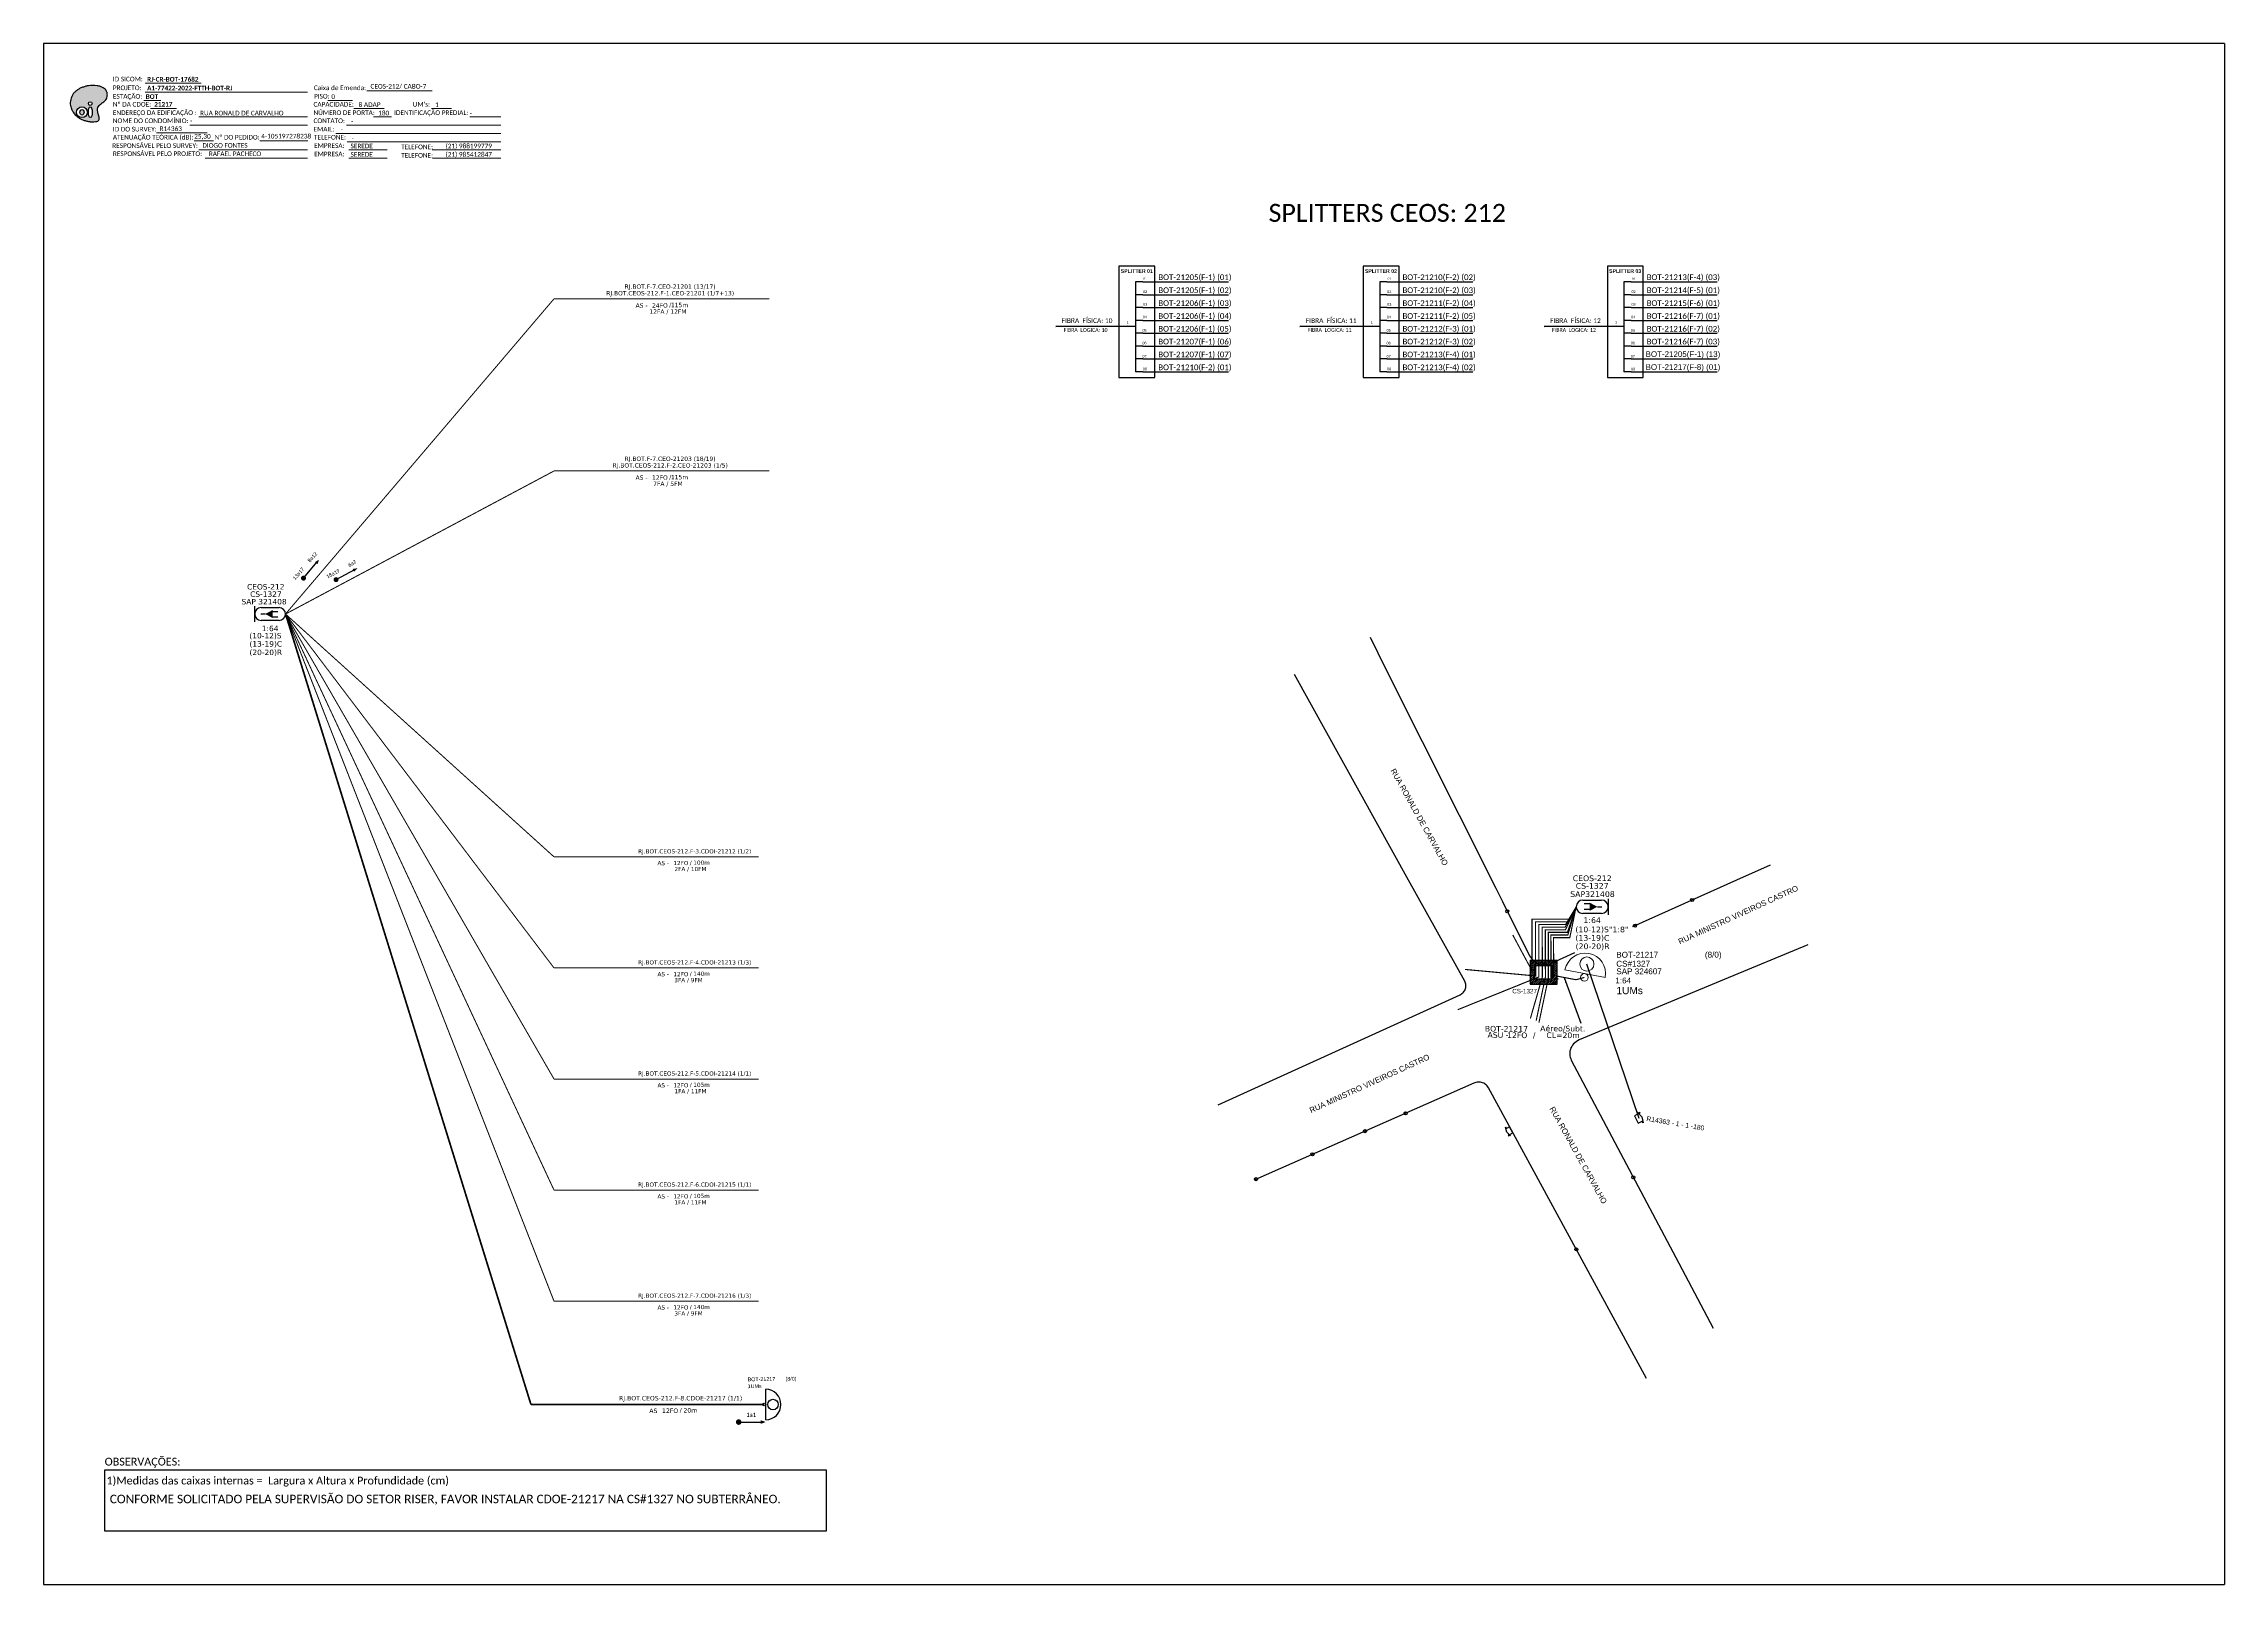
# Model space of a CAD drawing. Header units: millimetres. Extents: x 7212 to 8053, y -1054 to -460.
import ezdxf
from ezdxf.enums import TextEntityAlignment as Align

# ---------------------------------------------------------------- set-up
doc = ezdxf.new("R2010")
doc.units = ezdxf.units.MM
for name, color, linetype in [('10.0-Cartográfico', 252, 'Continuous'), ('10.1-Caixas Subterrâneas', 5, 'Continuous'), ('20.4-CEOS', 1, 'Continuous'), ('CABO OPTICO EXISTENTE', 5, 'Continuous'), ('CAP a instalar', 1, 'Continuous'), ('CDO_POSTE', 1, 'Continuous'), ('label_cabos', 7, 'Continuous'), ('Legenda', 1, 'Continuous'), ('Segmento de Logradouro Texto', 238, 'Continuous'), ('SETA', 7, 'Continuous'), ('surveys', 7, 'Continuous'), ('surveys legendas', 7, 'Continuous')]:
    doc.layers.add(name, color=color, linetype=linetype)
for name, color, linetype, lineweight in [("20.0-LEGENDA DOS CDO'S", 1, 'Continuous', 0), ('20.2-CDO_POSTE', 1, 'Continuous', 5), ('40.1-ETIQUETAS', 1, 'Continuous', 20)]:
    doc.layers.add(name, color=color, linetype=linetype, lineweight=lineweight)
doc.layers.add('EXTRA', color=50, linetype='Continuous', plot=False)
doc.styles.add('ARIAL', font='arial.ttf')
doc.styles.add('DIGICADE', font='arial.ttf')
doc.styles.add('MtXpl_Calibri', font='calibri.ttf')
doc.styles.add('siredit', font='verdana.ttf')
doc.styles.add('WMF-Calibri0', font='calibri.ttf')
doc.styles.add('WMF-Calibri1', font='calibrib.ttf')
doc.linetypes.add('FENCELINE1', pattern='A,0.25,-0.1,[133,ltypeshp.shx,S=0.1,R=0,X=-0.1,Y=0],-0.1,1', length=1.45)
doc.dimstyles.new('CC', dxfattribs={"dimtxt": 1, "dimasz": 2, "dimexe": 0.18, "dimexo": 0.0625, "dimgap": 0.09, "dimtad": 0, "dimdec": 0, "dimrnd": 1, "dimzin": 0, "dimdsep": 46, "dimtxsty": 'siredit', "dimblk": 'NONE', "dimcen": 0, "dimse1": 1, "dimse2": 1, "dimsd1": 1, "dimsd2": 1, "dimclrt": 7, "dimadec": 0, "dimazin": 0, "dimtfac": 1, "dimtdec": 0, "dimtofl": 0, "dimtmove": 0, "dimatfit": 3, "dimfxl": 0, "dimtolj": 1, "dimtzin": 0, "dimarcsym": 0})

# ---------------------------------------------------------------- blocks, each defined once
blk = doc.blocks.new('ETIQUETA_RS5F')
at = {"layer": '40.1-ETIQUETAS', "color": 0, "style": 'siredit'}
blk.add_text('/', height=1.5, dxfattribs=at).set_placement((1.55, -1.95), align=Align.MIDDLE_RIGHT)
for tag, p in [('ETIQUETA_R_SECUNDARIA', (1.18, 2.1)), ('ETIQUETA_R_PRIMARIA', (1.18, 4.1)), ('F_ATIVAS/F_MORTAS', (1.11, -4.24))]:
    blk.add_attdef(tag, text='', height=1.5, dxfattribs=at).set_placement(p, align=Align.MIDDLE_CENTER)
for tag, p in [('TIPO_CABO', (-6.62, -2.12)), ('CAP_CABO', (0.37, -2.09))]:
    blk.add_attdef(tag, text='', height=1.5, dxfattribs=at).set_placement(p, align=Align.MIDDLE_RIGHT)
for tag, p in [('FUSÃO_1', (0.82, -8.39)), ('FUSÃO_2', (0.82, -10.6)), ('FUSÃO_3', (0.82, -12.93)), ('FUSÃO_4', (0.82, -15.14)), ('FUSÃO_5', (0.82, -17.16))]:
    blk.add_attdef(tag, text='', height=1.5, dxfattribs=at).set_placement(p, align=Align.CENTER)
blk.add_attdef('METROS', text='', height=1.5, dxfattribs=at).set_placement((2.11, -1.95), align=Align.MIDDLE_LEFT)
blk = doc.blocks.new('CEOS_RP_CT_DRT')
at = {"layer": '20.4-CEOS', "color": 0}
for p, q in [((-4.54, 1.19), (-1.19, 1.19)), ((-1.19, -1.19), (-4.54, -1.19))]:
    blk.add_line(p, q, dxfattribs=at)
for points in [[(-5.73, -1.43), (-5.73, 1.44)], [(-3.79, 0), (-4.59, 0)], [(-2.47, 0.48), (-1.45, 0.48)], [(-2.47, -0.52), (-1.45, -0.52)]]:
    blk.add_lwpolyline(points, dxfattribs=at)
blk.add_lwpolyline([(-3.79, 0, 0, 1.47, 0), (-2.41, 0, 1.47, 1.47, 0)], format="xyseb", dxfattribs=at)
for centre, start, end in [((-4.54, 0), 90, 270), ((-1.19, 0), 270, 90)]:
    blk.add_arc(centre, 1.19, start, end, dxfattribs=at)
at = {"layer": '20.4-CEOS', "color": 7, "style": 'siredit'}
for tag, p in [('Nº_DA_CEOS', (-2.86, 5.6)), ('LOCAL', (-2.86, 4.24)), ('SAP', (-2.86, 2.78)), ('RACIO_SPLITAGEM', (-2.86, -1.88)), ('FIBRAS_SPLITTER', (-2.86, -3.58)), ('RESERVA_FINAIS', (-2.86, -6.39)), ('FIBRAS_TOP_C', (-2.86, -5.08))]:
    blk.add_attdef(tag, text='', height=1.01, dxfattribs=at).set_placement(p, align=Align.TOP_CENTER)
blk = doc.blocks.new('DV')
at = {"linetype": 'Continuous'}
blk.add_circle((0, 0), 0.00000275, dxfattribs=at)
blk = doc.blocks.new('SURVEY_SURVEY')
for p, q in [((0, 0.0000127), (-0.0000126, 0.000009)), ((-0.0000126, 0.000009), (-0.0000086, 0.000009)), ((-0.0000086, 0), (-0.0000086, 0.000009)), ((0.0000086, 0), (-0.0000086, 0)), ((0, 0.0000127), (0.0000126, 0.000009)), ((0.0000084, 0.0000132), (0.0000098, 0.0000132)), ((0.0000084, 0.0000103), (0.0000084, 0.0000132)), ((0.0000126, 0.000009), (0.0000086, 0.000009)), ((0.0000086, 0.000009), (0.0000086, 0)), ((0.0000098, 0.0000132), (0.0000098, 0.0000099))]:
    blk.add_line(p, q)
blk = doc.blocks.new('*X7')
at = {"color": 0, "linetype": 'Continuous'}
for p, q in [((-1.25, 0.34099), (-0.49099, 1.1)), ((-1.25, 0.517767), (-0.667767, 1.1)), ((-1.25, 0.694544), (-0.844544, 1.1)), ((-1.25, 0.87132), (-1.02132, 1.1)), ((-1.25, 1.048097), (-1.198097, 1.1)), ((-1.25, 0.164214), (-0.8035, 0.610714)), ((-1.25, -0.012563), (-0.8035, 0.433937)), ((-1.25, -0.18934), (-0.8035, 0.25716)), ((-1.25, -0.366117), (-0.8035, 0.080383)), ((-0.789214, 0.625), (-0.314214, 1.1)), ((-0.612437, 0.625), (-0.137437, 1.1)), ((-0.43566, 0.625), (0.03934, 1.1)), ((-0.258883, 0.625), (0.216117, 1.1)), ((-0.082107, 0.625), (0.392893, 1.1)), ((0.09467, 0.625), (0.56967, 1.1)), ((0.271447, 0.625), (0.746447, 1.1)), ((0.448223, 0.625), (0.923223, 1.1)), ((0.625, 0.625), (1.1, 1.1)), ((0.801777, 0.625), (1.25, 1.073223)), ((0.8035, 0.449947), (1.25, 0.896447)), ((0.8035, 0.27317), (1.25, 0.71967)), ((0.8035, 0.096393), (1.25, 0.542893)), ((0.8035, -0.080383), (1.25, 0.366117)), ((0.8035, -0.25716), (1.25, 0.18934)), ((0.8035, -0.433937), (1.25, 0.012563)), ((-1.25, -0.542893), (-0.8035, -0.096393)), ((-1.25, -0.71967), (-0.8035, -0.27317)), ((-1.25, -0.896447), (-0.8035, -0.449947)), ((-1.25, -1.073223), (-0.801777, -0.625)), ((-1.1, -1.1), (-0.625, -0.625)), ((-0.923223, -1.1), (-0.448223, -0.625)), ((-0.746447, -1.1), (-0.271447, -0.625)), ((-0.56967, -1.1), (-0.09467, -0.625)), ((-0.392893, -1.1), (0.082107, -0.625)), ((-0.216117, -1.1), (0.258883, -0.625)), ((-0.03934, -1.1), (0.43566, -0.625)), ((0.137437, -1.1), (0.612437, -0.625)), ((0.314214, -1.1), (0.789214, -0.625)), ((0.49099, -1.1), (1.25, -0.34099)), ((0.667767, -1.1), (1.25, -0.517767)), ((0.8035, -0.610714), (1.25, -0.164214)), ((0.844544, -1.1), (1.25, -0.694544)), ((1.02132, -1.1), (1.25, -0.87132)), ((1.198097, -1.1), (1.25, -1.048097))]:
    blk.add_line(p, q, dxfattribs=at)
blk = doc.blocks.new('MANHOLE_MQ')
at = {"color": 0, "linetype": 'Continuous'}
for p, q in [((0.0000062, 0.0000057), (-0.0000063, 0.0000057)), ((-0.0000063, 0.0000057), (-0.0000063, -0.0000053)), ((-0.000004, 0.0000033), (0.000004, 0.0000033)), ((-0.000004, -0.0000029), (-0.000004, 0.0000033)), ((0.000004, 0.0000033), (0.000004, -0.0000029)), ((0.0000062, -0.0000053), (0.0000062, 0.0000057)), ((-0.0000063, -0.0000053), (0.0000062, -0.0000053)), ((0.000004, -0.0000029), (-0.000004, -0.0000029)), ((0.000004, -0.0000029), (0.000004, -0.0000029))]:
    blk.add_line(p, q, dxfattribs=at)
at = {"color": 0, "linetype": 'Continuous', "xscale": 5e-06, "yscale": 5e-06, "zscale": 1e-05}
blk.add_blockref('*X7', (0, 0.0000002), dxfattribs=at)
blk = doc.blocks.new('LEGENDA DOS CABOS')
at = {"layer": 'EXTRA', "style": 'siredit'}
for tag, p in [('ID', (4.6, 0.97)), ('XX', (9.03, 0.97))]:
    blk.add_attdef(tag, text='', height=0.48, rotation=359.69, dxfattribs=at).set_placement(p, align=Align.MIDDLE_CENTER)
at = {"layer": 'Legenda', "color": 7, "style": 'siredit'}
for tag, p in [('TIPO_CABO', (1.31, 0)), ('CABO', (4.69, -0.05)), ('/', (6.81, -0.05)), ('METROS', (10.03, -0.05))]:
    blk.add_attdef(tag, text='', height=0.8, rotation=359.69, dxfattribs=at).set_placement(p, align=Align.MIDDLE_CENTER)
blk = doc.blocks.new('_None')
blk = doc.blocks.new('*U13')
at = {"layer": '20.4-CEOS', "color": 7, "style": 'siredit'}
for tag, p in [('FIBRAS_SPLITTER', (0, 0)), ('FIBRAS_TOP_C', (0, -4.13)), ('RESERVA_FINAIS', (0, -5.46))]:
    blk.add_attdef(tag, p, '', height=1.01, dxfattribs=at)
for tag, p, flags in [('ID_ATIVIDADE', (0, -6.77), 3), ('FATOR', (0, -8.09), 1), ('QTDE', (0, -9.4), 1), ('FID', (0, -10.71), 1)]:
    blk.add_attdef(tag, p, '', height=1.01, dxfattribs=dict(at, flags=flags))
blk = doc.blocks.new('*U8')
at = {"color": 0}
blk.add_line((2.14, -0.58), (-2.1, -0.68), dxfattribs=at)
for centre, radius in [((0, 0.38), 0.733), ((0.03, -1.03), 0.393)]:
    blk.add_circle(centre, radius, dxfattribs=at)
blk.add_arc((0.02, -0.63), 2.12, 1.3782, 181.3782, dxfattribs=at)
blk = doc.blocks.new('Inst CDOE-16 CAIXA DIST OPT CDOE 48F_16D C_SPL_2_1_8')
at = {"layer": "20.0-LEGENDA DOS CDO'S", "color": 0, "style": 'ARIAL'}
for tag, p, height in [('FID', (0.12, 5.25), 0.8), ('SAP', (0.12, 2.96), 0.8), ('CORDOALHA', (0.12, 4.02), 0.8), ('1:XX', (-0.01, 1.7), 0.8), ('UMS', (0.14, 0.22), 1)]:
    blk.add_attdef(tag, p, '', height=height, rotation=0.118, dxfattribs=at)
at = {"layer": "20.0-LEGENDA DOS CDO'S", "color": 0}
for tag, p, style, flags in [('ID_ATIVIDADE', (0.12, 6.47), 'ARIAL', 3), ('FATOR', (7.92, 6.47), 'ARIAL', 1), ('QTDE', (0.1, -1.17), 'DIGICADE', 3)]:
    blk.add_attdef(tag, p, '', height=0.8, rotation=0.118, dxfattribs=dict(at, style=style, flags=flags))
at = {"layer": "20.0-LEGENDA DOS CDO'S", "color": 0, "style": 'ARIAL'}
blk.add_attdef('FIBRAS_UTILIZADAS', text='', height=0.8, rotation=0.118, dxfattribs=at).set_placement((13.48, 5.26), align=Align.CENTER)
blk = doc.blocks.new('OI')
h = blk.add_hatch(color=40)
edge = h.paths.add_edge_path()
edge.add_spline(control_points=[(4.35, -0.67), (3.92, -0.99), (3.26, -1.5), (2.81, -2.59), (2.9, -3.5), (3.06, -4.27), (3.31, -4.85), (3.37, -5.39), (3.4, -5.88), (3.2, -6.4), (2.54, -6.61), (1.65, -6.63), (0.55, -6.67), (-0.56, -6.42), (-1.61, -6.14), (-2.77, -5.61), (-3.92, -4.77), (-4.89, -3.7), (-5.34, -2.65), (-5.6, -1.94), (-5.85, -0.96), (-5.71, 0.47), (-5.1, 2.02), (-4.14, 3.02), (-3.3, 3.61), (-2.37, 4.16), (-1.36, 4.44), (-0.56, 4.7), (0.79, 4.85), (2.24, 4.97), (3.79, 4.57), (4.67, 4.21), (5.44, 3.65), (5.76, 2.99), (6.03, 2.21), (6.01, 1.46), (5.72, 0.64), (5.31, 0.08), (4.88, -0.38), (4.51, -0.55), (4.35, -0.67)], knot_values=[0, 0, 0, 0, 1.60434, 2.417191, 3.427595, 4.282808, 4.776746, 5.304182, 5.888771, 6.258406, 6.858137, 7.79129, 8.986195, 10.124242, 11.187857, 12.242908, 13.953784, 15.414161, 16.515391, 17.349188, 17.675853, 19.552021, 21.515531, 22.568638, 23.63245, 24.621084, 25.782718, 26.745347, 27.142653, 29.870543, 31.004649, 31.921532, 32.709589, 33.801391, 34.042471, 35.192333, 35.971461, 36.628871, 37.254359, 37.836911, 37.836911, 37.836911, 37.836911], degree=3, periodic=0)
h.paths.add_polyline_path([(1.13, -0.87, -1), (-0.04, -0.87, -1)], flags=16)
edge = h.paths.add_edge_path(flags=16)
edge.add_ellipse((0.56, -3.59), major_axis=(-0.02, 1.71), ratio=0.361305, start_angle=0, end_angle=360)
h.paths.add_polyline_path([(-0.36, -3.62, -1), (-3.8, -3.62, -1)], flags=16)
edge = h.paths.add_edge_path(flags=0)
edge.add_ellipse((-2.08, -3.62), major_axis=(0, 0.885), ratio=0.758294, start_angle=0, end_angle=360)
at = {"color": 40}
for centre, radius in [((-2.08, -3.62), 1.72), ((0.54, -0.87), 0.587)]:
    blk.add_circle(centre, radius, dxfattribs=at)
blk.add_ellipse((-2.08, -3.62), major_axis=(0, 0.885), ratio=0.758294, start_param=-3.141592653589792, end_param=3.141592653589792, dxfattribs=at)
blk.add_ellipse((0.56, -3.59), major_axis=(-0.02, 1.71), ratio=0.361305, dxfattribs=at)
at = {"color": 40, "start_tangent": (-0.800898, -0.598801), "end_tangent": (-0.800898, -0.598801)}
blk.add_spline([(4.35, -0.67), (3.2, -1.78), (2.9, -2.54), (2.92, -3.55), (3.12, -4.38), (3.28, -4.85), (3.37, -5.37), (3.35, -5.95), (3.2, -6.29), (2.66, -6.55), (1.73, -6.63), (0.54, -6.62), (-0.58, -6.41), (-1.6, -6.11), (-2.56, -5.67), (-3.95, -4.67), (-4.89, -3.56), (-5.37, -2.56), (-5.64, -1.78), (-5.72, -1.46), (-5.63, 0.42), (-4.84, 2.22), (-4.13, 2.99), (-3.27, 3.62), (-2.4, 4.09), (-1.3, 4.47), (-0.37, 4.72), (0.02, 4.77), (2.75, 4.8), (3.85, 4.53), (4.69, 4.16), (5.31, 3.68), (5.85, 2.73), (5.93, 2.5), (5.94, 1.35), (5.67, 0.62), (5.29, 0.08), (4.84, -0.36), (4.35, -0.67)], degree=3, dxfattribs=at)

msp = doc.modelspace()

# ---------------------------------------------------------------- linework, layer by layer
for p, q in [((8052.69, -459.86), (7211.69, -459.86)), ((7211.69, -459.86), (7211.69, -1053.86)), ((7211.69, -1053.86), (8052.69, -1053.86))]:
    msp.add_line(p, q)
at = {"color": 0, "linetype": 'Continuous'}
for p, q in [((7632.77, -551.63), (7632.77, -586.38)), ((7635.59, -551.63), (7632.77, -551.63)), ((7635.59, -551.63), (7668.68, -551.64)), ((7726.94, -551.63), (7726.94, -586.38)), ((7729.76, -551.63), (7726.94, -551.63)), ((7729.76, -551.63), (7762.86, -551.64)), ((7821.11, -551.63), (7821.11, -586.38)), ((7823.93, -551.63), (7821.11, -551.63)), ((7823.93, -551.63), (7857.03, -551.64)), ((7635.59, -556.66), (7632.77, -556.66)), ((7635.59, -561.61), (7632.77, -561.61)), ((7635.59, -556.66), (7668.68, -556.67)), ((7635.59, -561.61), (7668.68, -561.62)), ((7729.76, -556.66), (7726.94, -556.66)), ((7729.76, -561.61), (7726.94, -561.61)), ((7729.76, -556.66), (7762.86, -556.67)), ((7729.76, -561.61), (7762.86, -561.62)), ((7823.93, -556.66), (7821.11, -556.66)), ((7823.93, -561.61), (7821.11, -561.61)), ((7823.93, -556.66), (7857.03, -556.67)), ((7823.93, -561.61), (7857.03, -561.62)), ((7629.85, -568.78), (7632.76, -568.78)), ((7635.59, -566.59), (7632.77, -566.59)), ((7635.59, -571.52), (7632.77, -571.52)), ((7635.59, -566.59), (7668.68, -566.6)), ((7635.59, -571.51), (7668.68, -571.52)), ((7724.02, -568.78), (7726.93, -568.78)), ((7729.76, -566.59), (7726.94, -566.59)), ((7729.76, -571.52), (7726.94, -571.52)), ((7729.76, -566.59), (7762.86, -566.6)), ((7729.76, -571.51), (7762.86, -571.52)), ((7818.2, -568.78), (7821.1, -568.78)), ((7823.93, -566.59), (7821.11, -566.59)), ((7823.93, -571.52), (7821.11, -571.52)), ((7823.93, -566.59), (7857.03, -566.6)), ((7823.93, -571.51), (7857.03, -571.52)), ((7635.59, -576.45), (7632.77, -576.45)), ((7635.59, -576.45), (7668.68, -576.46)), ((7729.76, -576.45), (7726.94, -576.45)), ((7729.76, -576.45), (7762.86, -576.46)), ((7823.93, -576.45), (7821.11, -576.45)), ((7823.93, -576.45), (7857.03, -576.46)), ((7635.59, -581.41), (7632.77, -581.41)), ((7635.59, -586.38), (7632.77, -586.38)), ((7635.59, -581.41), (7668.68, -581.42)), ((7635.59, -586.38), (7668.68, -586.39)), ((7729.76, -581.41), (7726.94, -581.41)), ((7729.76, -586.38), (7726.94, -586.38)), ((7729.76, -581.41), (7762.86, -581.42)), ((7729.76, -586.38), (7762.86, -586.39)), ((7823.93, -581.41), (7821.11, -581.41)), ((7823.93, -586.38), (7821.11, -586.38)), ((7823.93, -581.41), (7857.03, -581.42)), ((7823.93, -586.38), (7857.03, -586.39))]:
    msp.add_line(p, q, dxfattribs=at)
at = {"color": 0, "linetype": 'Continuous', "lineweight": 60}
for p, q in [((7629.85, -568.78), (7602.02, -568.86)), ((7724.02, -568.78), (7696.2, -568.86)), ((7818.2, -568.78), (7790.37, -568.86))]:
    msp.add_line(p, q, dxfattribs=at)
msp.add_lwpolyline([(8052.69, -459.86), (8052.69, -1053.86)])
at = {"color": 7, "lineweight": 0}
for points in [[(7250.8, -475.16), (7272.51, -475.16)], [(7250.8, -478.54), (7313.52, -478.54)], [(7336.36, -478.05), (7361.49, -478.05)], [(7250.29, -481.82), (7256.84, -481.82)], [(7252.95, -484.89), (7262.92, -484.89)], [(7321.32, -481.77), (7330.8, -481.77)], [(7331.36, -484.89), (7342.98, -484.89)], [(7361.31, -484.89), (7368.97, -484.89)], [(7255.27, -494.3), (7274.83, -494.3)], [(7268.11, -491.24), (7313.52, -491.24)], [(7271.52, -488.12), (7313.52, -488.12)], [(7324.44, -494.47), (7388.06, -494.47)], [(7328.48, -491.24), (7388.06, -491.24)], [(7338.95, -488.12), (7345.89, -488.12)], [(7376.12, -488.12), (7388.03, -488.12)], [(7269.8, -497.27), (7277.23, -497.27)], [(7271.52, -500.82), (7313.52, -500.82)], [(7274.01, -504.06), (7313.52, -504.06)], [(7295.11, -497.27), (7313.54, -497.27)], [(7328.73, -497.71), (7388.06, -497.71)], [(7329.34, -500.82), (7344.13, -500.82)], [(7329.34, -504.06), (7344.13, -504.06)], [(7361.58, -500.82), (7388.06, -500.82)], [(7361.61, -504.06), (7388.06, -504.06)]]:
    msp.add_lwpolyline(points, dxfattribs=at)
at = {"color": 0}
for points in [[(7626.4, -588.6), (7640.22, -588.6), (7640.22, -545.68), (7626.4, -545.68)], [(7720.57, -588.6), (7734.39, -588.6), (7734.39, -545.68), (7720.57, -545.68)], [(7814.74, -588.6), (7828.56, -588.6), (7828.56, -545.68), (7814.74, -545.68)], [(7235.26, -1009.66), (7513.51, -1009.66), (7513.51, -1033.36), (7235.26, -1033.36)]]:
    msp.add_lwpolyline(points, close=True, dxfattribs=at)
at = {"const_width": 0.959}
for points in [[(7311.59, -666.3, 1), (7312.21, -665.57, 1)], [(7324.05, -666.73, 1), (7324.89, -666.28, 1)]]:
    msp.add_lwpolyline(points, format="xyb", close=True, dxfattribs=at)
at = {"color": 4}
msp.add_lwpolyline([(7826.96, -874.2), (7806.85, -814.71)], dxfattribs=at)
at = {"color": 0, "const_width": 1.07}
msp.add_lwpolyline([(7479.21, -991.29, 1), (7480.28, -991.29, 1)], format="xyb", close=True, dxfattribs=at)
at = {"layer": '10.0-Cartográfico'}
for points in [[(7723.23, -688.72), (7729.18, -700.75), (7771.68, -785.46)], [(7738.1, -782.32), (7694.15, -703.09)], [(7864.71, -782.24), (7877.66, -776.42)], [(7664.62, -868.94), (7757.92, -826.58), (7758.31, -826.36), (7758.67, -826.12), (7758.98, -825.84), (7759.27, -825.55), (7759.54, -825.21), (7759.75, -824.86), (7759.93, -824.49), (7760.07, -824.09), (7760.15, -823.7), (7760.21, -823.29), (7760.2, -822.88), (7760.16, -822.47), (7760.07, -822.09), (7759.92, -821.7), (7759.74, -821.33), (7738.1, -782.32)], [(7771.68, -785.46), (7774.26, -790.62), (7784.74, -811.54), (7785.04, -812.07), (7785.43, -812.59), (7785.83, -813.05), (7786.32, -813.47), (7786.84, -813.86), (7787.41, -814.18), (7788, -814.45), (7788.62, -814.66), (7789.25, -814.81), (7789.9, -814.9), (7790.58, -814.93), (7791.23, -814.88), (7791.88, -814.78), (7792.51, -814.61), (7793.22, -814.33), (7802.23, -810.29)], [(7824.52, -800.28), (7864.71, -782.24)], [(7892.01, -807.24), (7859.77, -820.7), (7803.82, -843.97), (7803.23, -844.27), (7802.69, -844.63), (7802.19, -845.03), (7801.73, -845.48), (7801.34, -845.95), (7800.99, -846.48), (7800.7, -847.03), (7800.49, -847.62), (7800.33, -848.21), (7800.26, -848.81), (7800.25, -849.44), (7800.3, -850.04), (7800.43, -850.65), (7800.61, -851.23), (7800.84, -851.73)], [(7800.84, -851.73), (7841.13, -927.89), (7855.58, -955.1)], [(7829.84, -974.51), (7768.89, -862.38), (7768.67, -862.03), (7768.41, -861.68), (7768.11, -861.39), (7767.79, -861.11), (7767.43, -860.88), (7767.05, -860.66), (7766.65, -860.49), (7766.23, -860.36), (7765.8, -860.29), (7765.36, -860.24), (7764.92, -860.24), (7764.48, -860.27), (7764.06, -860.35), (7763.64, -860.49), (7763.3, -860.61), (7678.73, -897.89)]]:
    msp.add_lwpolyline(points, dxfattribs=at)
at = {"layer": '20.4-CEOS', "color": 5}
for p, q in [((7805.29, -790.06), (7812.51, -790.06)), ((7812.51, -795.21), (7805.29, -795.21))]:
    msp.add_line(p, q, dxfattribs=at)
for points in [[(7815.08, -789.53), (7815.08, -795.74)], [(7808.04, -791.51), (7805.85, -791.51)], [(7808.04, -793.65), (7805.85, -793.65)], [(7810.89, -792.63), (7812.63, -792.63)]]:
    msp.add_lwpolyline(points, dxfattribs=at)
msp.add_lwpolyline([(7810.89, -792.63, 0, 3.18, 0), (7807.91, -792.63, 3.18, 3.18, 0)], format="xyseb", dxfattribs=at)
for centre, start, end in [((7805.29, -792.63), 90, 270), ((7812.51, -792.63), 270, 90)]:
    msp.add_arc(centre, 2.57, start, end, dxfattribs=at)
at = {"layer": 'CAP a instalar', "color": 0, "linetype": 'FENCELINE1', "ltscale": 6, "const_width": 0.384}
for points in [[(7408.54, -558.23), (7304.99, -679.75)], [(7408.54, -558.23), (7491.6, -558.23)], [(7408.54, -624.6), (7304.99, -679.76)], [(7408.54, -624.6), (7491.6, -624.6)]]:
    msp.add_lwpolyline(points, dxfattribs=at)
at = {"layer": 'CAP a instalar', "color": 1, "linetype": 'FENCELINE1', "ltscale": 7, "const_width": 0.672}
for points in [[(7304.99, -679.76), (7399.64, -984.53)], [(7399.64, -984.53), (7489.63, -984.53)]]:
    msp.add_lwpolyline(points, dxfattribs=at)
at = {"layer": 'CAP a instalar', "color": 8, "linetype": 'FENCELINE1', "ltscale": 6, "const_width": 0.384}
for points in [[(7408.54, -901.88), (7304.99, -679.76)], [(7408.54, -944.71), (7304.99, -679.76)], [(7408.54, -859.05), (7304.99, -679.76)], [(7408.54, -816.22), (7304.99, -679.76)], [(7408.54, -773.39), (7304.99, -679.76)], [(7408.54, -773.39), (7487.39, -773.39)], [(7408.54, -816.22), (7487.39, -816.22)], [(7408.54, -859.05), (7487.39, -859.05)], [(7408.54, -901.88), (7487.39, -901.88)], [(7408.54, -944.71), (7487.39, -944.71)]]:
    msp.add_lwpolyline(points, dxfattribs=at)
at = {"layer": 'CAP a instalar', "color": 8, "linetype": 'FENCELINE1', "ltscale": 5, "const_width": 0.432}
for points in [[(7802.71, -792.64), (7798.64, -799.47), (7788.32, -799.47), (7788.35, -819.67), (7757.02, -832.32)], [(7802.71, -792.64), (7799.9, -798.46), (7787.05, -798.46), (7787.08, -819.29), (7759.83, -816.78)], [(7787.29, -836.55), (7790.85, -819.72), (7790.82, -801.49), (7798.6, -801.49), (7802.71, -792.63)], [(7802.71, -792.63), (7799.33, -802.5), (7791.96, -802.5), (7791.99, -820.11), (7788.36, -837.27)], [(7795.92, -820.51), (7793.01, -819.95), (7792.98, -803.51), (7799.5, -803.51), (7802.71, -792.64)]]:
    msp.add_lwpolyline(points, dxfattribs=at)
at = {"layer": 'CAP a instalar', "color": 0, "ltscale": 5, "const_width": 0.432}
for points in [[(7778.27, -803.51), (7785.67, -817.28), (7785.67, -797.44), (7800.18, -797.44), (7802.71, -792.63)], [(7785.05, -835.7), (7789.66, -819.72), (7789.63, -800.48), (7798.46, -800.48), (7802.71, -792.64)]]:
    msp.add_lwpolyline(points, dxfattribs=at)
at = {"layer": 'CAP a instalar', "color": 1, "linetype": 'FENCELINE1', "ltscale": 5, "const_width": 0.432}
for points in [[(7802.68, -820.76), (7794.03, -819.11), (7794, -804.53), (7800.26, -804.53), (7802.71, -792.63)], [(7805.9, -819.86), (7802.68, -820.76)]]:
    msp.add_lwpolyline(points, dxfattribs=at)
at = {"layer": 'CDO_POSTE', "color": 1}
msp.add_line((7490.15, -990.4), (7490.19, -978.65), dxfattribs=at)
for centre, radius in [((7492.96, -984.53), 2.03), ((7489.63, -984.53), 0.544)]:
    msp.add_circle(centre, radius, dxfattribs=at)
msp.add_arc((7490.17, -984.53), 5.87, 269.80151, 89.80151, dxfattribs=at)
at = {"layer": 'SETA'}
for points in [[(7311.9, -665.94), (7317.24, -659.66)], [(7324.47, -666.5), (7331.75, -662.64)]]:
    msp.add_lwpolyline(points, dxfattribs=at)
at = {"layer": 'SETA', "color": 0}
msp.add_lwpolyline([(7479.74, -991.29), (7488.94, -991.29)], dxfattribs=at)
at = {"layer": 'SETA'}
for points in [[(7316.31, -659.74), (7317.94, -658.82), (7317.28, -660.57)], [(7330.86, -662.37), (7332.71, -662.11), (7331.46, -663.5)]]:
    msp.add_solid(points, dxfattribs=at)
at = {"layer": 'SETA', "color": 0}
msp.add_solid([(7488.2, -990.56), (7490.16, -991.28), (7488.2, -991.99)], dxfattribs=at)

# ---------------------------------------------------------------- block references
at = {"color": 7, "xscale": 1.213923925163967, "yscale": 1.213923925163967, "zscale": 1.213923925163967, "rotation": 0.1532896023949058}
msp.add_blockref('OI', (7229, -481.91), dxfattribs=at)
at = {"layer": '10.0-Cartográfico', "xscale": 216000, "yscale": 216000, "zscale": 216000}
for p in [(7847.44, -789.99), (7776.13, -794.35), (7825.41, -799.88), (7736.95, -872.23), (7721.3, -879.13), (7701.03, -888.06), (7679.27, -897.65), (7824.74, -896.91), (7802.78, -924.73)]:
    msp.add_blockref('DV', p, dxfattribs=at)
at = {"layer": '10.1-Caixas Subterrâneas', "color": 30, "xscale": 835796.7519476431, "yscale": 835796.7519476431, "zscale": 835796.7519476431, "rotation": 180.000000000063}
msp.add_blockref('MANHOLE_MQ', (7790.12, -817.75), dxfattribs=at)
at = {"layer": "20.0-LEGENDA DOS CDO'S", "lineweight": 0, "xscale": 2.799360000004526, "yscale": 2.799360000000974, "zscale": 2.799359999999993}
msp.add_blockref('Inst CDOE-16 CAIXA DIST OPT CDOE 48F_16D C_SPL_2_1_8', (7817.84, -826.94), dxfattribs=at).add_auto_attribs({'FID': 'BOT-21217', 'CORDOALHA': 'CS#1327', 'SAP': 'SAP 324607', '1:XX': '1:64', 'UMS': '1UMs', 'FIBRAS_UTILIZADAS': '(8/0)'})
at = {"layer": '20.2-CDO_POSTE', "xscale": -3.732480000001786, "yscale": 3.732479999999752, "zscale": 3.732479999999998, "rotation": 350.9472039419302}
msp.add_blockref('*U8', (7806.62, -816.1), dxfattribs=at)
at = {"layer": '20.4-CEOS', "color": 5}
ref = msp.add_blockref('CEOS_RP_CT_DRT', (7304.99, -679.76), dxfattribs=dict(at, xscale=2.075199165344201, yscale=2.075199165344201, zscale=2.075199165344201))
ref.add_attrib('Nº_DA_CEOS', 'CEOS-212', dxfattribs={"color": 7, "height": 2.095, "style": 'siredit'}).set_placement((7297.36, -668.2), align=Align.TOP_CENTER)
ref.add_attrib('LOCAL', 'CS-1327', dxfattribs={"color": 7, "height": 2.095, "style": 'siredit'}).set_placement((7297.42, -671.04), align=Align.TOP_CENTER)
ref.add_attrib('SAP', 'SAP 321408', dxfattribs={"color": 7, "height": 2.095, "style": 'siredit'}).set_placement((7296.73, -673.94), align=Align.TOP_CENTER)
ref.add_attrib('RACIO_SPLITAGEM', '1:64', dxfattribs={"color": 7, "height": 2.095, "style": 'siredit'}).set_placement((7299.04, -684.27), align=Align.TOP_CENTER)
ref.add_attrib('FIBRAS_SPLITTER', '(10-12)S', dxfattribs={"color": 7, "height": 2.095, "style": 'siredit'}).set_placement((7297.25, -687.05), align=Align.TOP_CENTER)
ref.add_attrib('FIBRAS_TOP_C', '(13-19)C', dxfattribs={"color": 7, "height": 2.095, "style": 'siredit'}).set_placement((7297.37, -690.22), align=Align.TOP_CENTER)
ref.add_attrib('RESERVA_FINAIS', '(20-20)R', dxfattribs={"color": 7, "height": 2.095, "style": 'siredit'}).set_placement((7297.37, -693.49), align=Align.TOP_CENTER)
at = {"layer": '20.4-CEOS', "color": 0, "lineweight": 0}
ref = msp.add_blockref('*U13', (7802.41, -802.46), dxfattribs=dict(at, xscale=2.160000000000309, yscale=2.160000000000309, zscale=2.160000000000309))
ref.add_attrib('FIBRAS_SPLITTER', '(10-12)S"1:8"', (7802.41, -802.46), dxfattribs={"color": 7, "height": 2.1809, "style": 'siredit'})
ref.add_attrib('FIBRAS_TOP_C', '(13-19)C', (7802.41, -805.71), dxfattribs={"color": 7, "height": 2.181, "style": 'siredit'})
ref.add_attrib('RESERVA_FINAIS', '(20-20)R', (7802.49, -808.96), dxfattribs={"color": 7, "height": 2.181, "style": 'siredit'})
at = {"layer": 'CAP a instalar', "color": 0, "linetype": 'FENCELINE1', "ltscale": 7}
ref = msp.add_blockref('ETIQUETA_RS5F', (7451.99, -558.43), dxfattribs=dict(at, xscale=1.119743985599825, yscale=1.119743985599825, zscale=1.119743985599825))
ref.add_attrib('ETIQUETA_R_PRIMARIA', 'RJ.BOT.F-7.CEO-21201 (13/17)', dxfattribs={"layer": '40.1-ETIQUETAS', "color": 0, "height": 1.6796, "style": 'siredit'}).set_placement((7453.28, -553.53), align=Align.MIDDLE_CENTER)
ref.add_attrib('ETIQUETA_R_SECUNDARIA', 'RJ.BOT.CEOS-212.F-1.CEO-21201 (1/7+13)', dxfattribs={"layer": '40.1-ETIQUETAS', "color": 0, "height": 1.6796, "style": 'siredit'}).set_placement((7453.32, -556.08), align=Align.MIDDLE_CENTER)
ref.add_attrib('TIPO_CABO', 'AS -', dxfattribs={"layer": '40.1-ETIQUETAS', "color": 0, "height": 1.68, "style": 'siredit'}).set_placement((7444.59, -560.8), align=Align.MIDDLE_RIGHT)
ref.add_attrib('CAP_CABO', '24FO', dxfattribs={"layer": '40.1-ETIQUETAS', "color": 0, "height": 1.68, "style": 'siredit'}).set_placement((7452.4, -560.78), align=Align.MIDDLE_RIGHT)
ref.add_attrib('METROS', '115m', dxfattribs={"layer": '40.1-ETIQUETAS', "color": 0, "height": 1.68, "style": 'siredit'}).set_placement((7453.6, -560.62), align=Align.MIDDLE_LEFT)
ref.add_attrib('F_ATIVAS/F_MORTAS', '12FA / 12FM', dxfattribs={"layer": '40.1-ETIQUETAS', "color": 0, "height": 1.6796, "style": 'siredit'}).set_placement((7452.45, -563.18), align=Align.MIDDLE_CENTER)
ref = msp.add_blockref('ETIQUETA_RS5F', (7451.99, -624.81), dxfattribs=dict(at, xscale=1.119743985599825, yscale=1.119743985599825, zscale=1.119743985599825))
ref.add_attrib('ETIQUETA_R_PRIMARIA', 'RJ.BOT.F-7.CEO-21203 (18/19)', dxfattribs={"layer": '40.1-ETIQUETAS', "color": 0, "height": 1.6796, "style": 'siredit'}).set_placement((7453.28, -619.91), align=Align.MIDDLE_CENTER)
ref.add_attrib('ETIQUETA_R_SECUNDARIA', 'RJ.BOT.CEOS-212.F-2.CEO-21203 (1/5)', dxfattribs={"layer": '40.1-ETIQUETAS', "color": 0, "height": 1.6796, "style": 'siredit'}).set_placement((7453.32, -622.45), align=Align.MIDDLE_CENTER)
ref.add_attrib('TIPO_CABO', 'AS -', dxfattribs={"layer": '40.1-ETIQUETAS', "color": 0, "height": 1.68, "style": 'siredit'}).set_placement((7444.59, -627.17), align=Align.MIDDLE_RIGHT)
ref.add_attrib('CAP_CABO', '12FO', dxfattribs={"layer": '40.1-ETIQUETAS', "color": 0, "height": 1.68, "style": 'siredit'}).set_placement((7452.4, -627.15), align=Align.MIDDLE_RIGHT)
ref.add_attrib('METROS', '115m', dxfattribs={"layer": '40.1-ETIQUETAS', "color": 0, "height": 1.68, "style": 'siredit'}).set_placement((7453.6, -626.99), align=Align.MIDDLE_LEFT)
ref.add_attrib('F_ATIVAS/F_MORTAS', '7FA / 5FM', dxfattribs={"layer": '40.1-ETIQUETAS', "color": 0, "height": 1.68, "style": 'siredit'}).set_placement((7452.45, -629.56), align=Align.MIDDLE_CENTER)
at = {"layer": 'CAP a instalar', "color": 8, "linetype": 'FENCELINE1', "ltscale": 7}
ref = msp.add_blockref('ETIQUETA_RS5F', (7459.97, -773.51), dxfattribs=dict(at, xscale=1.075402123768981, yscale=1.075402123768981, zscale=1.075402123768981))
ref.add_attrib('ETIQUETA_R_SECUNDARIA', 'RJ.BOT.CEOS-212.F-3.CDOI-21212 (1/2)', dxfattribs={"layer": 'CABO OPTICO EXISTENTE', "color": 0, "height": 1.6131, "style": 'siredit'}).set_placement((7462.77, -771.24), align=Align.MIDDLE_CENTER)
ref.add_attrib('TIPO_CABO', 'AS -', dxfattribs={"layer": '40.1-ETIQUETAS', "color": 0, "height": 1.613, "style": 'siredit'}).set_placement((7452.85, -775.78), align=Align.MIDDLE_RIGHT)
ref.add_attrib('CAP_CABO', '12FO', dxfattribs={"layer": '40.1-ETIQUETAS', "color": 0, "height": 1.613, "style": 'siredit'}).set_placement((7460.36, -775.76), align=Align.MIDDLE_RIGHT)
ref.add_attrib('METROS', '100m', dxfattribs={"layer": '40.1-ETIQUETAS', "color": 0, "height": 1.613, "style": 'siredit'}).set_placement((7462.24, -775.61), align=Align.MIDDLE_LEFT)
ref.add_attrib('F_ATIVAS/F_MORTAS', '2FA / 10FM', dxfattribs={"layer": '40.1-ETIQUETAS', "color": 0, "height": 1.613, "style": 'siredit'}).set_placement((7461.13, -778.07), align=Align.MIDDLE_CENTER)
ref = msp.add_blockref('ETIQUETA_RS5F', (7459.97, -816.34), dxfattribs=dict(at, xscale=1.075402123768981, yscale=1.075402123768981, zscale=1.075402123768981))
ref.add_attrib('ETIQUETA_R_SECUNDARIA', 'RJ.BOT.CEOS-212.F-4.CDOI-21213 (1/3)', dxfattribs={"layer": 'CABO OPTICO EXISTENTE', "color": 0, "height": 1.6131, "style": 'siredit'}).set_placement((7462.77, -814.07), align=Align.MIDDLE_CENTER)
ref.add_attrib('TIPO_CABO', 'AS -', dxfattribs={"layer": '40.1-ETIQUETAS', "color": 0, "height": 1.613, "style": 'siredit'}).set_placement((7452.85, -818.61), align=Align.MIDDLE_RIGHT)
ref.add_attrib('CAP_CABO', '12FO', dxfattribs={"layer": '40.1-ETIQUETAS', "color": 0, "height": 1.613, "style": 'siredit'}).set_placement((7460.36, -818.59), align=Align.MIDDLE_RIGHT)
ref.add_attrib('METROS', '140m', dxfattribs={"layer": '40.1-ETIQUETAS', "color": 0, "height": 1.613, "style": 'siredit'}).set_placement((7462.24, -818.44), align=Align.MIDDLE_LEFT)
ref.add_attrib('F_ATIVAS/F_MORTAS', '3FA / 9FM', dxfattribs={"layer": '40.1-ETIQUETAS', "color": 0, "height": 1.613, "style": 'siredit'}).set_placement((7460.39, -820.9), align=Align.MIDDLE_CENTER)
ref = msp.add_blockref('ETIQUETA_RS5F', (7459.97, -859.17), dxfattribs=dict(at, xscale=1.075402123768981, yscale=1.075402123768981, zscale=1.075402123768981))
ref.add_attrib('ETIQUETA_R_SECUNDARIA', 'RJ.BOT.CEOS-212.F-5.CDOI-21214 (1/1)', dxfattribs={"layer": 'CABO OPTICO EXISTENTE', "color": 0, "height": 1.6131, "style": 'siredit'}).set_placement((7462.77, -856.9), align=Align.MIDDLE_CENTER)
ref.add_attrib('TIPO_CABO', 'AS -', dxfattribs={"layer": '40.1-ETIQUETAS', "color": 0, "height": 1.613, "style": 'siredit'}).set_placement((7452.85, -861.44), align=Align.MIDDLE_RIGHT)
ref.add_attrib('CAP_CABO', '12FO', dxfattribs={"layer": '40.1-ETIQUETAS', "color": 0, "height": 1.613, "style": 'siredit'}).set_placement((7460.36, -861.42), align=Align.MIDDLE_RIGHT)
ref.add_attrib('METROS', '105m', dxfattribs={"layer": '40.1-ETIQUETAS', "color": 0, "height": 1.613, "style": 'siredit'}).set_placement((7462.24, -861.27), align=Align.MIDDLE_LEFT)
ref.add_attrib('F_ATIVAS/F_MORTAS', '1FA / 11FM', dxfattribs={"layer": '40.1-ETIQUETAS', "color": 0, "height": 1.613, "style": 'siredit'}).set_placement((7461.13, -863.73), align=Align.MIDDLE_CENTER)
ref = msp.add_blockref('ETIQUETA_RS5F', (7459.97, -902), dxfattribs=dict(at, xscale=1.075402123768981, yscale=1.075402123768981, zscale=1.075402123768981))
ref.add_attrib('ETIQUETA_R_SECUNDARIA', 'RJ.BOT.CEOS-212.F-6.CDOI-21215 (1/1)', dxfattribs={"layer": 'CABO OPTICO EXISTENTE', "color": 0, "height": 1.6131, "style": 'siredit'}).set_placement((7462.77, -899.73), align=Align.MIDDLE_CENTER)
ref.add_attrib('TIPO_CABO', 'AS -', dxfattribs={"layer": '40.1-ETIQUETAS', "color": 0, "height": 1.613, "style": 'siredit'}).set_placement((7452.85, -904.27), align=Align.MIDDLE_RIGHT)
ref.add_attrib('CAP_CABO', '12FO', dxfattribs={"layer": '40.1-ETIQUETAS', "color": 0, "height": 1.613, "style": 'siredit'}).set_placement((7460.36, -904.25), align=Align.MIDDLE_RIGHT)
ref.add_attrib('METROS', '105m', dxfattribs={"layer": '40.1-ETIQUETAS', "color": 0, "height": 1.613, "style": 'siredit'}).set_placement((7462.24, -904.1), align=Align.MIDDLE_LEFT)
ref.add_attrib('F_ATIVAS/F_MORTAS', '1FA / 11FM', dxfattribs={"layer": '40.1-ETIQUETAS', "color": 0, "height": 1.613, "style": 'siredit'}).set_placement((7461.13, -906.56), align=Align.MIDDLE_CENTER)
ref = msp.add_blockref('ETIQUETA_RS5F', (7459.97, -944.83), dxfattribs=dict(at, xscale=1.075402123768981, yscale=1.075402123768981, zscale=1.075402123768981))
ref.add_attrib('ETIQUETA_R_SECUNDARIA', 'RJ.BOT.CEOS-212.F-7.CDOI-21216 (1/3)', dxfattribs={"layer": 'CABO OPTICO EXISTENTE', "color": 0, "height": 1.6131, "style": 'siredit'}).set_placement((7462.77, -942.56), align=Align.MIDDLE_CENTER)
ref.add_attrib('TIPO_CABO', 'AS -', dxfattribs={"layer": '40.1-ETIQUETAS', "color": 0, "height": 1.613, "style": 'siredit'}).set_placement((7452.85, -947.1), align=Align.MIDDLE_RIGHT)
ref.add_attrib('CAP_CABO', '12FO', dxfattribs={"layer": '40.1-ETIQUETAS', "color": 0, "height": 1.613, "style": 'siredit'}).set_placement((7460.36, -947.08), align=Align.MIDDLE_RIGHT)
ref.add_attrib('METROS', '140m', dxfattribs={"layer": '40.1-ETIQUETAS', "color": 0, "height": 1.613, "style": 'siredit'}).set_placement((7462.24, -946.93), align=Align.MIDDLE_LEFT)
ref.add_attrib('F_ATIVAS/F_MORTAS', '3FA / 9FM', dxfattribs={"layer": '40.1-ETIQUETAS', "color": 0, "height": 1.613, "style": 'siredit'}).set_placement((7460.4, -949.39), align=Align.MIDDLE_CENTER)
at = {"layer": 'label_cabos', "color": 0, "lineweight": 0}
ref = msp.add_blockref('LEGENDA DOS CABOS', (7766.66, -843.18), dxfattribs=dict(at, xscale=2.160000000000309, yscale=2.160000000000309, zscale=2.160000000000309))
ref.add_attrib('ID', 'BOT-21217', dxfattribs={"color": 0, "height": 2.16, "rotation": 359.69001, "style": 'siredit'}).set_placement((7775.82, -839.66), align=Align.MIDDLE_CENTER)
ref.add_attrib('CABO', '12FO', dxfattribs={"color": 0, "height": 2.16, "rotation": 359.69001, "style": 'siredit'}).set_placement((7779.97, -842.16), align=Align.MIDDLE_CENTER)
ref.add_attrib('METROS', 'CL=20m', dxfattribs={"color": 0, "height": 2.16, "rotation": 359.69001, "style": 'siredit'}).set_placement((7797.67, -842.16), align=Align.MIDDLE_CENTER)
ref.add_attrib('XX', 'Aéreo/Subt.', dxfattribs={"color": 0, "height": 2.16, "rotation": 359.69001, "style": 'siredit'}).set_placement((7797.56, -839.57), align=Align.MIDDLE_CENTER)
ref.add_attrib('/', '/', dxfattribs={"color": 0, "height": 2.16, "rotation": 359.69001, "style": 'siredit'}).set_placement((7786.51, -842.16), align=Align.MIDDLE_CENTER)
ref.add_attrib('TIPO_CABO', 'ASU -', dxfattribs={"color": 0, "height": 2.16, "rotation": 359.69001, "style": 'siredit'}).set_placement((7772.58, -842.06), align=Align.MIDDLE_CENTER)
at = {"layer": 'surveys', "color": 151}
for p, xscale, yscale, zscale, rotation in [((7825.93, -874.68), -186624.0000000001, 186624.0000000001, 186623.9999999999, 297.8782788260829), ((7777.69, -878.58), -155520, 155520.0000000001, 155519.9999999999, 119.6058305969718)]:
    msp.add_blockref('SURVEY_SURVEY', p, dxfattribs=dict(at, xscale=xscale, yscale=yscale, zscale=zscale, rotation=rotation))

# ---------------------------------------------------------------- texts
at = {"color": 7, "lineweight": 0, "style": 'WMF-Calibri0'}
for s, height, p in [('PROJETO:', 1.793, (7238.4, -477.79)), ('ESTAÇÃO:', 1.793, (7238.4, -481.07)), ('ID SICOM:', 1.793, (7238.4, -474.41)), ('Caixa de Emenda:', 1.7927, (7315.9, -477.79)), ('PISO:', 1.793, (7315.97, -481.03)), ('ENDEREÇO DA EDIFICAÇÃO :', 1.7927, (7238.4, -487.38)), ('Nº DA CDOE:', 1.7927, (7238.4, -484.14)), ('CAPACIDADE:', 1.7927, (7315.79, -484.14)), ('NÚMERO DE PORTA:', 1.7927, (7315.79, -487.38)), ('IDENTIFICAÇÃO PREDIAL:', 1.7927, (7346.88, -487.38)), ("UM's:", 1.793, (7354.04, -484.14)), ('ATENUAÇÃO TEÓRICA (dB):', 1.7927, (7238.4, -496.84)), ('NOME DO CONDOMÍNIO: -', 1.7927, (7238.4, -490.49)), ('ID DO SURVEY:', 1.7927, (7238.4, -493.73)), ('Nº DO PEDIDO:', 1.7927, (7277.65, -496.84)), ('CONTATO:', 1.793, (7315.79, -490.49)), ('EMAIL:', 1.793, (7315.79, -493.73)), ('TELEFONE:', 1.793, (7315.98, -496.84)), ('RESPONSÁVEL PELO SURVEY:', 1.7927, (7238.16, -500.07)), ('RESPONSÁVEL PELO PROJETO:', 1.7927, (7238.4, -503.19)), ('EMPRESA:', 1.793, (7315.98, -500.07)), ('EMPRESA:', 1.793, (7315.98, -503.31)), ('TELEFONE:', 1.793, (7349.56, -500.58)), ('TELEFONE:', 1.793, (7349.56, -503.82))]:
    msp.add_text(s, height=height, dxfattribs=at).set_placement(p)
at = {"color": 7}
for s, height, style, p in [('BOT', 1.793, 'WMF-Calibri1', (7251.08, -481.16)), ('A1-77422-2022-FTTH-BOT-RJ', 1.7927, 'WMF-Calibri1', (7251.6, -477.89)), ('RJ-CR-BOT-17682', 1.7927, 'WMF-Calibri1', (7251.6, -474.51)), ('0', 1.79, 'WMF-Calibri0', (7322.67, -481.17)), ('CEOS-212/ CABO-7', 1.7927, 'WMF-Calibri0', (7337.76, -477.21)), ('RUA RONALD DE CARVALHO', 1.7927, 'WMF-Calibri0', (7272.03, -487.54)), (' 8 ADAP', 1.793, 'WMF-Calibri0', (7332.54, -484.27)), ('180', 1.793, 'WMF-Calibri0', (7340.73, -487.52)), ('1', 1.79, 'WMF-Calibri0', (7362.66, -484.29)), ('-', 1.79, 'WMF-Calibri0', (7376.01, -487.52)), ('R14363', 1.793, 'WMF-Calibri0', (7256.42, -493.55)), ('25,30', 1.793, 'WMF-Calibri0', (7269.77, -496.49)), ('4-105197278238', 1.7927, 'WMF-Calibri0', (7295.61, -496.43)), ('-', 1.79, 'WMF-Calibri0', (7326.22, -493.87)), ('-', 1.79, 'WMF-Calibri0', (7330.26, -490.64)), ('DIOGO FONTES', 1.7927, 'WMF-Calibri0', (7272.92, -499.98)), ('RAFAEL PACHECO', 1.7927, 'WMF-Calibri0', (7275.41, -503.22)), ('SEREDE', 1.793, 'WMF-Calibri0', (7330.04, -500.22)), ('SEREDE', 1.793, 'WMF-Calibri0', (7330.04, -503.46)), ('-', 1.79, 'WMF-Calibri0', (7330.51, -497.11)), ('(21) 988199779', 1.7927, 'WMF-Calibri0', (7366.7, -500.22)), ('(21) 985412847', 1.7927, 'WMF-Calibri0', (7366.7, -503.46))]:
    msp.add_text(s, height=height, dxfattribs=dict(at, style=style)).set_placement(p)
at = {"color": 7, "style": 'WMF-Calibri1'}
msp.add_text('21217', height=1.793, dxfattribs=at).set_placement((7257.86, -484.14), align=Align.CENTER)
at = {"color": 0}
for s, height, style, p in [('BOT-21205(F-1) (13)', 2.1945, 'ARIAL', (7829.5, -580.66)), ('1)Medidas das caixas internas =  Largura x Altura x Profundidade (cm)', 3, 'MtXpl_Calibri', (7235.92, -1015.34)), ('CONFORME SOLICITADO PELA SUPERVISÃO DO SETOR RISER, FAVOR INSTALAR CDOE-21217 NA CS#1327 NO SUBTERRÂNEO.', 3.27846, 'WMF-Calibri0', (7237.22, -1022.58))]:
    msp.add_text(s, height=height, dxfattribs=dict(at, style=style)).set_placement(p)
at = {"color": 1, "style": 'ARIAL'}
msp.add_text('BOT-21217(F-8) (01)', height=2.1945, dxfattribs=at).set_placement((7829.5, -585.63))
at = {"style": 'WMF-Calibri0'}
msp.add_text('OBSERVAÇÕES:', height=3, dxfattribs=at).set_placement((7235.24, -1008.04))
at = {"insert": (7729.87, -525.15), "char_height": 6.912, "width": 105.3328, "attachment_point": 5}
msp.add_mtext('\\C7;\\fCalibri|b0|i0|c0|p34;SPLITTERS CEOS: 212', dxfattribs=at)
at = {"color": 0, "attachment_point": 5}
for s, insert, char_height, width in [('{\\fArial|b1|i0|c0|p34;\\C256;SPLITTER 01}', (7633.25, -547.54), 1.4202, 13.824), ('\\C7;\\fArial|b0|i0|;\\H1.0273588255048;02 ', (7636.48, -555.52), 1.4202, 3.0066), ('\\C7;\\fArial|b0|i0;\\H0.578704x;01 ', (7636.48, -550.49), 1.4202, 3.0066), ('\\C7;\\fCalibri|b0|i0|c0|p34;BOT-21205(F-1) (01)', (7655.69, -550.15), 2.1945, 32.7283), ('\\C7;\\fCalibri|b0|i0|c0|p34;BOT-21205(F-1) (02)', (7655.69, -555.17), 2.1945, 32.7283), ('{\\fArial|b1|i0|c0|p34;SPLITTER 02}', (7727.42, -547.54), 1.4202, 13.824), ('\\C7;\\fArial|b0|i0|;\\H1.0273588255048;02 ', (7730.65, -555.52), 1.4202, 3.0066), ('\\C7;\\fArial|b0|i0;\\H0.578704x;01 ', (7730.65, -550.49), 1.4202, 3.0066), ('\\C7;\\fCalibri|b0|i0|c0|p34;BOT-21210(F-2) (02)', (7749.85, -550.15), 2.1945, 32.7283), ('\\C7;\\fCalibri|b0|i0|c0|p34;BOT-21210(F-2) (03)', (7749.85, -555.17), 2.1945, 32.7283), ('{\\fArial|b1|i0|c0|p34;\\C256;SPLITTER 03}', (7821.59, -547.54), 1.4202, 13.824), ('\\C7;\\fArial|b0|i0|;\\H1.0273588255048;02 ', (7824.82, -555.52), 1.4202, 3.0066), ('\\C7;\\fArial|b0|i0;\\H0.578704x;01 ', (7824.82, -550.49), 1.4202, 3.0066), ('\\C7;\\fCalibri|b0|i0|c0|p34;BOT-21213(F-4) (03)', (7844.02, -550.15), 2.1945, 32.7283), ('\\C7;\\fCalibri|b0|i0|c0|p34;BOT-21214(F-5) (01)', (7844.02, -555.17), 2.1945, 32.7283), ('\\C7;\\fArial|b0|i0|;\\H1.0273588255048;03 ', (7636.48, -560.37), 1.4202, 2.7648), ('\\C7;\\fCalibri|b0|i0|c0|p34;BOT-21206(F-1) (03)', (7655.69, -560.13), 2.1945, 32.7283), ('\\C7;\\fCalibri|b0|i0|c0|p34;BOT-21206(F-1) (04)', (7655.69, -565.1), 2.1945, 32.7283), ('\\C7;\\fArial|b0|i0|;\\H1.0273588255048;03 ', (7730.65, -560.37), 1.4202, 2.7648), ('\\C7;\\fCalibri|b0|i0|c0|p34;BOT-21211(F-2) (04)', (7749.85, -560.13), 2.1945, 32.7283), ('\\C7;\\fCalibri|b0|i0|c0|p34;BOT-21211(F-2) (05)', (7749.85, -565.1), 2.1945, 32.7283), ('\\C7;\\fArial|b0|i0|;\\H1.0273588255048;03 ', (7824.82, -560.37), 1.4202, 2.7648), ('\\C7;\\fCalibri|b0|i0|c0|p34;BOT-21215(F-6) (01)', (7844.02, -560.13), 2.1945, 32.7283), ('\\C7;\\fCalibri|b0|i0|c0|p34;BOT-21216(F-7) (01)', (7844.02, -565.1), 2.1945, 32.7283), ('\\C7;\\fCalibri|b0|i0|c0|p34;FIBRA  FÍSICA: 10', (7614.08, -566.66), 1.8288, 27.648), ('\\C7;\\fCalibri|b0|i0|c0|p34;FIBRA  LOGICA: 10', (7613.53, -570.25), 1.4631, 27.648), ('\\C7;\\fArial|b0|i0|;\\H1.0273588255048;1', (7629.72, -567.32), 1.4202, 1.4067), ('\\C7;\\fArial|b0|i0|;\\H1.0273588255048;05 ', (7636.25, -570.4), 1.4202, 3.6978), ('\\C7;\\fArial|b0|i0|;\\H1.0273588255048;04 ', (7636.36, -565.28), 1.4202, 3.0066), ('\\C7;\\fCalibri|b0|i0|c0|p34;BOT-21206(F-1) (05)', (7655.68, -570.02), 2.1945, 32.7283), ('\\C7;\\fCalibri|b0|i0|c0|p34;FIBRA  FÍSICA: 11', (7708.25, -566.66), 1.8288, 27.648), ('\\C7;\\fCalibri|b0|i0|c0|p34;FIBRA  LOGICA: 11', (7707.7, -570.25), 1.4631, 27.648), ('\\C7;\\fArial|b0|i0|;\\H1.0273588255048;1', (7723.89, -567.32), 1.4202, 1.4067), ('\\C7;\\fArial|b0|i0|;\\H1.0273588255048;05 ', (7730.42, -570.4), 1.4202, 3.6978), ('\\C7;\\fArial|b0|i0|;\\H1.0273588255048;04 ', (7730.53, -565.28), 1.4202, 3.0066), ('\\C7;\\fCalibri|b0|i0|c0|p34;BOT-21212(F-3) (01)', (7749.85, -570.02), 2.1945, 32.7283), ('\\C7;\\fCalibri|b0|i0|c0|p34;FIBRA  FÍSICA: 12', (7802.42, -566.66), 1.8288, 27.648), ('\\C7;\\fCalibri|b0|i0|c0|p34;FIBRA  LOGICA: 12', (7801.87, -570.25), 1.4631, 27.648), ('\\C7;\\fArial|b0|i0|;\\H1.0273588255048;1', (7818.06, -567.32), 1.4202, 1.4067), ('\\C7;\\fArial|b0|i0|;\\H1.0273588255048;05 ', (7824.59, -570.4), 1.4202, 3.6978), ('\\C7;\\fArial|b0|i0|;\\H1.0273588255048;04 ', (7824.7, -565.28), 1.4202, 3.0066), ('\\C7;\\fCalibri|b0|i0|c0|p34;BOT-21216(F-7) (02)', (7844.02, -570.02), 2.1945, 32.7283), ('\\C7;\\fArial|b0|i0|;\\H1.0273588255048;06 ', (7636.21, -575.31), 1.4202, 3.0066), ('\\C7;\\fArial|b0|i0|;\\H1.0273588255048;07 ', (7636.23, -580.41), 1.4202, 3.0066), ('\\C7;\\fCalibri|b0|i0|c0|p34;BOT-21207(F-1) (06)', (7655.68, -574.97), 2.1945, 32.7283), ('\\C7;\\fCalibri|b0|i0|c0|p34;BOT-21207(F-1) (07)', (7655.68, -579.92), 2.1945, 32.7283), ('\\C7;\\fArial|b0|i0|;\\H1.0273588255048;06 ', (7730.38, -575.31), 1.4202, 3.0066), ('\\C7;\\fArial|b0|i0|;\\H1.0273588255048;07 ', (7730.41, -580.41), 1.4202, 3.0066), ('\\C7;\\fCalibri|b0|i0|c0|p34;BOT-21212(F-3) (02)', (7749.85, -574.97), 2.1945, 32.7283), ('\\C7;\\fCalibri|b0|i0|c0|p34;BOT-21213(F-4) (01)', (7749.85, -579.92), 2.1945, 32.7283), ('\\C7;\\fArial|b0|i0|;\\H1.0273588255048;06 ', (7824.56, -575.31), 1.4202, 3.0066), ('\\C7;\\fArial|b0|i0|;\\H1.0273588255048;07 ', (7824.58, -580.41), 1.4202, 3.0066), ('\\C7;\\fCalibri|b0|i0|c0|p34;BOT-21216(F-7) (03)', (7844.01, -574.97), 2.1945, 32.7283), ('\\C7;\\fArial|b0|i0|;\\H1.0273588255048;08 ', (7636.36, -585.27), 1.4202, 3.0066), ('\\C7;\\fCalibri|b0|i0|c0|p34;BOT-21210(F-2) (01)', (7655.68, -584.89), 2.1945, 32.7283), ('\\C7;\\fArial|b0|i0|;\\H1.0273588255048;08 ', (7730.53, -585.27), 1.4202, 3.0066), ('\\C7;\\fCalibri|b0|i0|c0|p34;BOT-21213(F-4) (02)', (7749.85, -584.89), 2.1945, 32.7283), ('\\C7;\\fArial|b0|i0|;\\H1.0273588255048;08 ', (7824.7, -585.27), 1.4202, 3.0066), ('{\\fCalibri|b0|i0|c0|p34;\\C7;1a1}', (7484.55, -988.48), 1.6051, 27.135)]:
    msp.add_mtext(s, dxfattribs=dict(at, insert=insert, char_height=char_height, width=width))
at = {"char_height": 1.4379, "width": 24.3085, "attachment_point": 5}
for s, insert, rotation in [('\\C7;\\fCalibri|b0|i0|c0|p34;8a12', (7315.37, -657.85), 49.61116), ('\\C7;\\fCalibri|b0|i0|c0|p34;13a17', (7309.95, -664.22), 49.61116), ('\\C7;\\fCalibri|b0|i0|c0|p34;18a19', (7323.3, -664.19), 27.964), ('\\C7;\\fCalibri|b0|i0|c0|p34;6a7', (7330.69, -660.26), 27.964)]:
    msp.add_mtext(s, dxfattribs=dict(at, insert=insert, rotation=rotation))
at = {"layer": '10.1-Caixas Subterrâneas', "color": 30, "style": 'ARIAL'}
msp.add_text('CS-1327', height=1.728, dxfattribs=at).set_placement((7778.06, -826.01))
at = {"layer": "20.0-LEGENDA DOS CDO'S", "color": 1, "style": 'ARIAL', "width": 1}
for s, p in [('BOT-21217', (7483.2, -975.56)), ('1UMs', (7483.23, -978.22))]:
    msp.add_text(s, height=1.475, rotation=0.79048, dxfattribs=at).set_placement(p)
msp.add_text('(8/0)', height=1.475, rotation=0.79048, dxfattribs=at).set_placement((7499.92, -975.33), align=Align.CENTER)
at = {"layer": '20.4-CEOS', "color": 7, "style": 'siredit'}
for tag, text, p in [('CEOS-212', 'CEOS-XXX', (7808.9, -780.55)), ('SAP321408', 'SAP321408', (7809.01, -786.64)), ('CS-1327', 'CS-XXXX', (7808.9, -783.47)), ('1:64', '1:64', (7808.9, -796.71))]:
    msp.add_attdef(tag, text=text, height=2.181, dxfattribs=at).set_placement(p, align=Align.TOP_CENTER)
at = {"layer": '40.1-ETIQUETAS', "color": 1, "style": 'siredit'}
msp.add_text('RJ.BOT.CEOS-212.F-8.CDOE-21217 (1/1)', height=1.7268, dxfattribs=at).set_placement((7457.37, -982.08), align=Align.MIDDLE_CENTER)
for s, height, p in [('AS', 1.727, (7448.39, -986.94)), ('12FO', 1.727, (7456.43, -986.91)), ('/', 1.73, (7457.79, -986.75))]:
    msp.add_text(s, height=height, dxfattribs=at).set_placement(p, align=Align.MIDDLE_RIGHT)
msp.add_text('20m', height=1.727, dxfattribs=at).set_placement((7458.44, -986.75), align=Align.MIDDLE_LEFT)
at = {"layer": 'Segmento de Logradouro Texto', "color": 7, "linetype": 'Continuous', "style": 'DIGICADE'}
for s, rotation, p in [('RUA RONALD DE CARVALHO', 299.02566, (7731.04, -740.1)), ('RUA MINISTRO VIVEIROS CASTRO', 24.49567, (7842.67, -807.15)), ('RUA MINISTRO VIVEIROS CASTRO', 24.49567, (7700.49, -872.23)), ('RUA RONALD DE CARVALHO', 299.02566, (7792.33, -870.45))]:
    msp.add_text(s, height=2.16, rotation=rotation, dxfattribs=at).set_placement(p)
at = {"layer": 'surveys legendas', "color": 0, "style": 'ARIAL'}
msp.add_text('R14363 - 1 - 1 -180', height=1.8662, rotation=350.49707, dxfattribs=at).set_placement((7829.69, -875.19))

# ---------------------------------------------------------------- leaders
at = {"layer": 'label_cabos'}
msp.add_leader([(7798.1, -819.89), (7804.53, -837.56)], dimstyle='CC', override={"dimgap": 0.09, "dimtad": 0}, dxfattribs=at)

doc.saveas('drawing.dxf')
